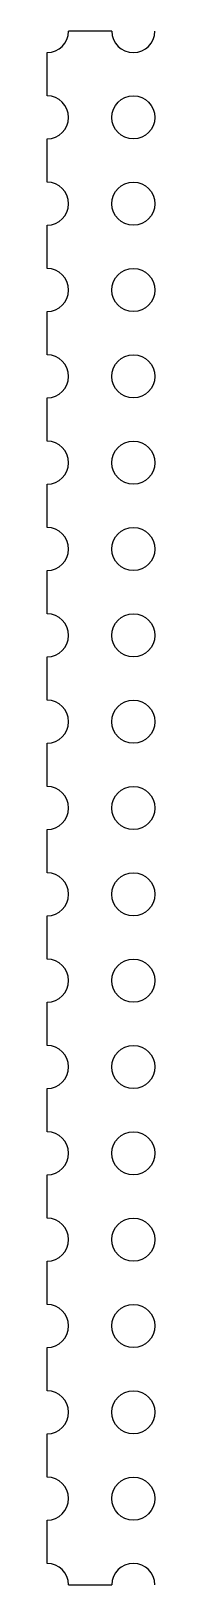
# Model space of a CAD drawing. Header units: millimetres. Extents: x -250 to 9600, y -5237 to 2121.
# Drawn here: x 3000 to 3125, y 0 to 1800 of the extents above; entities that cross this region are included whole.
import ezdxf

# ---------------------------------------------------------------- set-up
doc = ezdxf.new("R2010")
doc.units = ezdxf.units.MM
doc.layers.add('PCB', color=253, linetype='Continuous')

msp = doc.modelspace()

# ---------------------------------------------------------------- linework, layer by layer
at = {"layer": 'PCB'}
for points in [[(3075, 1800), (3025, 1800)], [(3000, 1725), (3000, 1775)], [(3000, 1625), (3000, 1675)], [(3000, 1525), (3000, 1575)], [(3000, 1425), (3000, 1475)], [(3000, 1325), (3000, 1375)], [(3000, 1225), (3000, 1275)], [(3000, 1125), (3000, 1175)], [(3000, 1025), (3000, 1075)], [(3000, 925), (3000, 975)], [(3000, 825), (3000, 875)], [(3000, 725), (3000, 775)], [(3000, 625), (3000, 675)], [(3000, 525), (3000, 575)], [(3000, 425), (3000, 475)], [(3000, 325), (3000, 375)], [(3000, 225), (3000, 275)], [(3000, 125), (3000, 175)], [(3000, 25), (3000, 75)], [(3025, 0), (3075, 0)]]:
    msp.add_lwpolyline(points, dxfattribs=at)
for centre in [(3100, 1700), (3100, 1600), (3100, 1500), (3100, 1400), (3100, 1300), (3100, 1200), (3100, 1100), (3100, 1000), (3100, 900), (3100, 800), (3100, 700), (3100, 600), (3100, 500), (3100, 500), (3100, 400), (3100, 400), (3100, 300), (3100, 300), (3100, 200), (3100, 100)]:
    msp.add_circle(centre, 25, dxfattribs=at)
for centre, start, end in [((3000, 1800), 270, 0), ((3100, 1800), 180, 0), ((3000, 1700), 270, 90), ((3000, 1600), 270, 90), ((3000, 1500), 270, 90), ((3000, 1400), 270, 90), ((3000, 1300), 270, 90), ((3000, 1200), 270, 90), ((3000, 1100), 270, 90), ((3000, 1000), 270, 90), ((3000, 900), 270, 90), ((3000, 800), 270, 90), ((3000, 700), 270, 90), ((3000, 600), 270, 90), ((3000, 500), 270, 90), ((3000, 500), 270, 90), ((3000, 400), 270, 90), ((3000, 400), 270, 90), ((3000, 300), 270, 90), ((3000, 300), 270, 90), ((3000, 200), 270, 90), ((3000, 100), 270, 90), ((3000, 0), 0, 90), ((3100, 0), 0, 180)]:
    msp.add_arc(centre, 25, start, end, dxfattribs=at)

doc.saveas('drawing.dxf')
